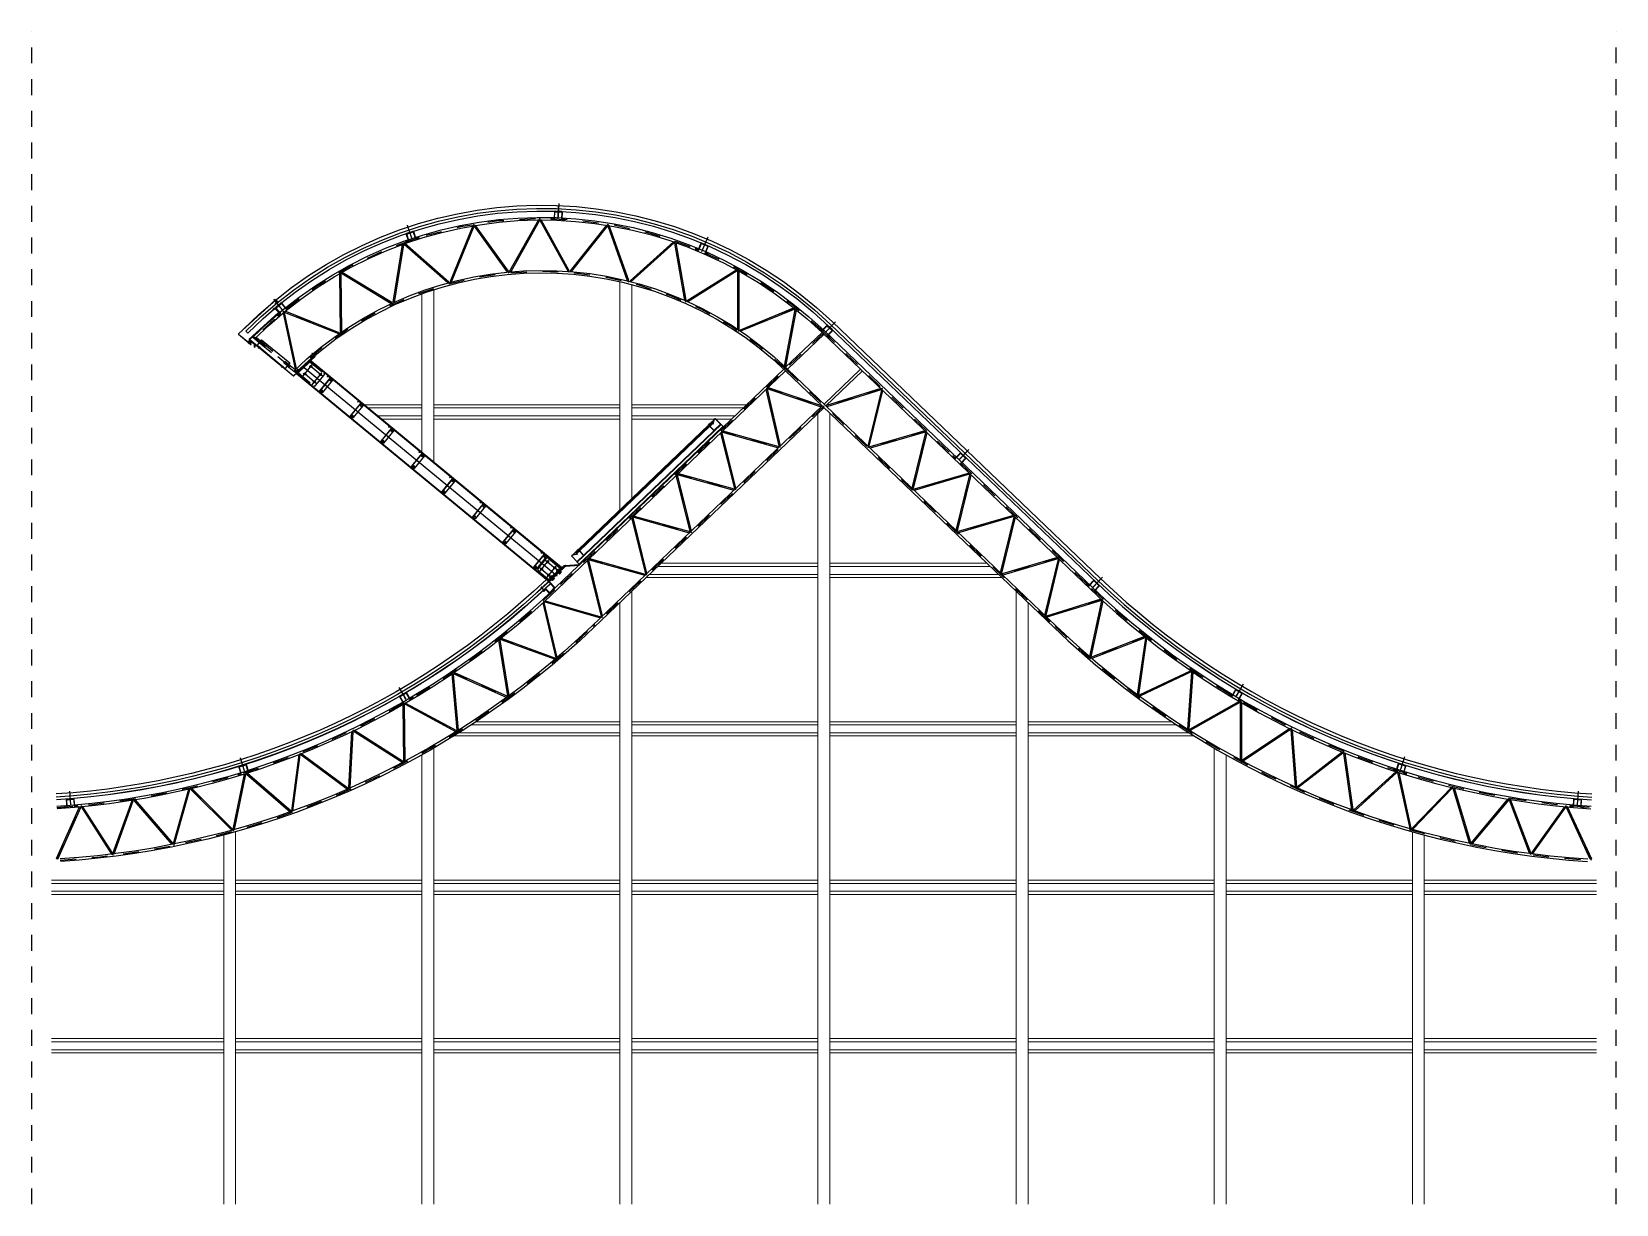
# Model space of a CAD drawing. Header units: metres. Extents: x -0.2 to 9.8, y -2.5 to 4.9.
import ezdxf

# ---------------------------------------------------------------- set-up
doc = ezdxf.new("R2010")
doc.units = ezdxf.units.M
doc.header["$LTSCALE"] = 0.0005
doc.linetypes.add('cobertura corte$0$DASHDOT', pattern=[25.4, 12.7, -6.35, 0, -6.35])
doc.linetypes.add('cobertura corte$0$HIDDEN2', pattern=[4.7625, 3.175, -1.5875])
doc.layers.add('cobertura corte$0$ARQ_0', color=42, linetype='Continuous', plot=False)
for name, color, linetype, lineweight in [('cobertura corte$0$ARQ_CINZA 04', 139, 'Continuous', 9), ('cobertura corte$0$ARQ_CINZA 05', 169, 'Continuous', 9), ('cobertura corte$0$DET_CINZA 03', 99, 'Continuous', 9), ('cobertura corte$0$DET_CINZA 04', 139, 'Continuous', 9)]:
    doc.layers.add(name, color=color, linetype=linetype, lineweight=lineweight)
for name, color, linetype in [('cobertura corte$0$ARQ_EIXO CINZA 04', 139, 'cobertura corte$0$DASHDOT'), ('cobertura corte$0$ARQ_METAL VS', 1, 'Continuous'), ('cobertura corte$0$ARQ_PROJ INF 00', 190, 'cobertura corte$0$HIDDEN2'), ('cobertura corte$0$ARQ_VISTA 00', 190, 'Continuous'), ('cobertura corte$0$ARQ_VISTA 01', 1, 'Continuous'), ('cobertura corte$0$ARQ_VISTA 02', 2, 'Continuous'), ('cobertura corte$0$ARQ_VISTA 03', 3, 'Continuous'), ('cobertura corte$0$det_01', 1, 'Continuous'), ('cobertura corte$0$det_02', 2, 'Continuous'), ('cobertura corte$0$det_03', 3, 'Continuous'), ('cobertura corte$0$DET_EIXO', 59, 'cobertura corte$0$DASHDOT'), ('cobertura corte$0$DET_EIXO CINZA 04', 139, 'cobertura corte$0$DASHDOT'), ('cobertura corte$0$det_proj inf', 1, 'cobertura corte$0$HIDDEN2'), ('cobertura corte$0$DET_VIDRO CT', 2, 'Continuous')]:
    doc.layers.add(name, color=color, linetype=linetype)
pattern_1 = [(90, (3.1824349, 1.5342392), (-0.001, 6e-20), [])]
pattern_2 = [(90, (4.0456617, 2.3610687), (-0.001, 6e-20), [])]

# ---------------------------------------------------------------- blocks, each defined once
blk = doc.blocks.new('cobertura corte$0$VENEZIANA')
at = {"layer": 'cobertura corte$0$ARQ_0'}
blk.add_line((-0.008, 0.007), (0.008, -0.007), dxfattribs=at)
at = {"layer": 'cobertura corte$0$ARQ_VISTA 01'}
for p, q in [((0.041, 0.033), (-0.024, -0.046)), ((0.025, 0.045), (0.041, 0.033)), ((-0.041, -0.033), (-0.024, -0.046))]:
    blk.add_line(p, q, dxfattribs=at)
for centre in [(0.027, 0.031), (-0.026, -0.032)]:
    blk.add_circle(centre, 0.0025, dxfattribs=at)
at = {"layer": 'cobertura corte$0$ARQ_VISTA 03'}
for p, q in [((0.024, 0.046), (-0.041, -0.033)), ((0.025, 0.045), (-0.04, -0.033)), ((0.006, 0.058), (0.015, 0.058)), ((0.006, 0.058), (0.007, 0.056)), ((0.007, 0.056), (0.015, 0.057)), ((0.024, 0.051), (0.018, 0.056)), ((0.025, 0.052), (0.019, 0.057)), ((0.025, 0.052), (0.025, 0.052)), ((-0.04, -0.04), (-0.034, -0.045)), ((-0.04, -0.04), (-0.04, -0.04)), ((-0.039, -0.038), (-0.033, -0.043)), ((-0.022, -0.043), (-0.03, -0.044)), ((-0.022, -0.045), (-0.03, -0.046)), ((-0.022, -0.043), (-0.022, -0.045))]:
    blk.add_line(p, q, dxfattribs=at)
for centre, radius, start, end in [((0.015, 0.053), 0.005, 50.4889, 95.4889), ((0.015, 0.053), 0.0035, 50.4889, 95.4889), ((0.021, 0.048), 0.0035, 320.4889, 50.4889), ((0.021, 0.048), 0.005, 320.4889, 50.4889), ((-0.037, -0.036), 0.005, 140.4889, 230.4889), ((-0.037, -0.036), 0.0035, 140.4889, 230.4889), ((-0.031, -0.041), 0.005, 230.4889, 275.4889), ((-0.031, -0.041), 0.0035, 230.4889, 275.4889)]:
    blk.add_arc(centre, radius, start, end, dxfattribs=at)
at = {"layer": 'cobertura corte$0$DET_CINZA 04'}
for p, q in [((0.022, 0.035), (0.031, 0.027)), ((0.03, 0.036), (0.023, 0.027)), ((-0.03, -0.028), (-0.021, -0.036)), ((-0.022, -0.028), (-0.029, -0.037))]:
    blk.add_line(p, q, dxfattribs=at)
blk = doc.blocks.new('cobertura corte$0$TERÇA')
at = {"layer": 'cobertura corte$0$ARQ_0'}
blk.add_line((0, -0.05), (0, 0.035), dxfattribs=at)
at = {"layer": 'cobertura corte$0$det_03'}
blk.add_lwpolyline([(0.026, 0.05, 0.41421), (0.022, 0.046), (0.022, 0.004, -0.41421), (0.021, 0.003), (-0.021, 0.003, -0.41421), (-0.022, 0.004), (-0.022, 0.046, 0.41421), (-0.026, 0.05), (-0.045, 0.05), (-0.045, 0.047), (-0.026, 0.047, -0.41421), (-0.025, 0.046), (-0.025, 0.004, 0.41421), (-0.021, 0), (0.021, 0, 0.41421), (0.025, 0.004), (0.025, 0.046, -0.41421), (0.026, 0.047), (0.045, 0.047), (0.045, 0.05)], format="xyb", close=True, dxfattribs=at)

msp = doc.modelspace()

# ---------------------------------------------------------------- hatches: boundary and pattern name
at = {"layer": 'cobertura corte$0$ARQ_CINZA 04'}
h = msp.add_hatch(dxfattribs=at)
h.set_pattern_fill('_USER', color=256, scale=0.001, angle=90, style=0, pattern_type=0)
h.set_pattern_definition(pattern_2)
h.paths.add_polyline_path([(4.069, 2.404), (4.072, 2.406), (4.071, 2.407), (4.068, 2.405, -0.16899), (4.068, 2.405), (4.054, 2.403, 0.16899), (4.052, 2.403), (4.046, 2.396), (4.047, 2.395), (4.053, 2.402, -0.16899), (4.054, 2.402), (4.068, 2.403, 0.16899)])
h = msp.add_hatch(dxfattribs=at)
h.set_pattern_fill('NET', color=256, scale=0.0002, angle=90, style=0)
h.set_pattern_definition([(177.4708, (4.0605473, 2.40145984), (2.8022e-05, 0.000634381), []), (87.4708, (4.0605473, 2.40145984), (0.000634381, -2.8022e-05), [])])
edge = h.paths.add_edge_path()
edge.add_arc((4.047, 2.395), 0.000875, 313.7354, 493.7354)
edge.add_line((4.047, 2.395), (4.053, 2.402))
edge.add_arc((4.054, 2.401), 0.00075, 95.3679, 133.7354, ccw=False)
edge.add_line((4.054, 2.402), (4.06, 2.395))
edge.add_line((4.06, 2.395), (4.053, 2.388))
edge.add_arc((4.053, 2.389), 0.000875, 313.7354, 493.7354)
edge.add_line((4.052, 2.39), (4.057, 2.395))
edge.add_line((4.057, 2.395), (4.058, 2.395))
edge.add_line((4.058, 2.395), (4.058, 2.395))
edge.add_line((4.058, 2.395), (4.058, 2.395))
edge.add_line((4.058, 2.395), (4.057, 2.396))
edge.add_line((4.057, 2.396), (4.054, 2.399))
edge.add_line((4.054, 2.399), (4.054, 2.399))
edge.add_line((4.054, 2.399), (4.054, 2.399))
edge.add_line((4.054, 2.399), (4.053, 2.399))
edge.add_line((4.053, 2.399), (4.053, 2.399))
edge.add_line((4.053, 2.399), (4.048, 2.394))
h = msp.add_hatch(dxfattribs=at)
h.set_pattern_fill('NET', color=256, scale=0.0002, angle=90, style=0)
h.set_pattern_definition([(177.4708, (4.0605473, 2.40145984), (2.8022e-05, 0.000634381), []), (87.4708, (4.0605473, 2.40145984), (0.000634381, -2.8022e-05), [])])
edge = h.paths.add_edge_path()
edge.add_arc((4.047, 2.395), 0.000875, 313.7354, 493.7354)
edge.add_line((4.047, 2.395), (4.053, 2.402))
edge.add_arc((4.054, 2.401), 0.00075, 95.3679, 133.7354, ccw=False)
edge.add_line((4.054, 2.402), (4.06, 2.395))
edge.add_line((4.06, 2.395), (4.053, 2.388))
edge.add_arc((4.053, 2.389), 0.000875, 313.7354, 493.7354)
edge.add_line((4.052, 2.39), (4.057, 2.395))
edge.add_line((4.057, 2.395), (4.058, 2.395))
edge.add_line((4.058, 2.395), (4.058, 2.395))
edge.add_line((4.058, 2.395), (4.058, 2.395))
edge.add_line((4.058, 2.395), (4.057, 2.396))
edge.add_line((4.057, 2.396), (4.054, 2.399))
edge.add_line((4.054, 2.399), (4.054, 2.399))
edge.add_line((4.054, 2.399), (4.054, 2.399))
edge.add_line((4.054, 2.399), (4.053, 2.399))
edge.add_line((4.053, 2.399), (4.053, 2.399))
edge.add_line((4.053, 2.399), (4.048, 2.394))
h = msp.add_hatch(dxfattribs=at)
h.set_pattern_fill('_USER', color=256, scale=0.001, angle=90, style=0, pattern_type=0)
h.set_pattern_definition(pattern_2)
h.paths.add_polyline_path([(4.073, 2.405), (4.072, 2.406), (4.053, 2.388), (4.054, 2.387)])
h = msp.add_hatch(dxfattribs=at)
h.set_pattern_fill('_USER', color=256, scale=0.001, angle=90, style=0, pattern_type=0)
h.set_pattern_definition(pattern_2)
h.paths.add_polyline_path([(4.091, 2.436, 0.41421), (4.087, 2.436), (4.079, 2.428, 0.15784), (4.078, 2.427), (4.075, 2.409, -0.15784), (4.075, 2.409), (4.072, 2.406), (4.073, 2.405), (4.076, 2.408, 0.15784), (4.076, 2.409), (4.08, 2.426, -0.15784), (4.08, 2.427), (4.088, 2.435, -0.41421), (4.089, 2.435), (4.121, 2.402, -0.41421), (4.121, 2.401), (4.081, 2.363, -0.41421), (4.08, 2.363), (4.056, 2.388), (4.055, 2.387), (4.079, 2.362, 0.41421), (4.082, 2.362), (4.122, 2.4, 0.41421), (4.122, 2.403)])
h = msp.add_hatch(dxfattribs=at)
h.set_pattern_fill('_USER', color=256, scale=0.001, angle=90, style=0, pattern_type=0)
h.set_pattern_definition(pattern_2)
h.paths.add_polyline_path([(4.074, 2.408), (4.073, 2.41), (4.071, 2.407), (4.072, 2.406)], flags=17)
h = msp.add_hatch(color=256, dxfattribs=at)
edge = h.paths.add_edge_path()
edge.add_line((3.225, 1.599), (3.222, 1.602))
edge.add_arc((3.222, 1.603), 0.00075, 133.7354, 223.7354, ccw=False)
edge.add_line((3.222, 1.604), (4.053, 2.399))
edge.add_arc((4.054, 2.398), 0.00075, 43.7354, 133.7354, ccw=False)
edge.add_line((4.054, 2.399), (4.057, 2.396))
edge.add_arc((4.057, 2.395), 0.00075, -46.2646, 43.7354, ccw=False)
edge.add_line((4.057, 2.395), (3.226, 1.599))
edge.add_arc((3.225, 1.6), 0.00075, 223.7354, 313.7354, ccw=False)
h = msp.add_hatch(dxfattribs=at)
h.set_pattern_fill('_USER', color=256, scale=0.001, angle=90, style=0, pattern_type=0)
h.set_pattern_definition(pattern_1)
h.paths.add_polyline_path([(3.184, 1.569, -0.41421), (3.184, 1.57), (3.193, 1.578, -0.15784), (3.193, 1.578), (3.211, 1.581, 0.15784), (3.212, 1.581), (3.215, 1.584), (3.214, 1.585), (3.211, 1.583, -0.15784), (3.211, 1.582), (3.193, 1.58, 0.15784), (3.192, 1.579), (3.183, 1.571, 0.41421), (3.183, 1.568), (3.215, 1.535, 0.41421), (3.218, 1.535), (3.258, 1.573, 0.41421), (3.258, 1.576), (3.234, 1.602), (3.233, 1.6), (3.257, 1.575, -0.41421), (3.257, 1.574), (3.217, 1.536, -0.41421), (3.216, 1.536)])
h = msp.add_hatch(dxfattribs=at)
h.set_pattern_fill('_USER', color=256, scale=0.001, angle=90, style=0, pattern_type=0)
h.set_pattern_definition(pattern_1)
h.paths.add_polyline_path([(3.219, 1.603, -0.16899), (3.219, 1.603), (3.226, 1.61), (3.225, 1.611), (3.218, 1.605, 0.16899), (3.218, 1.603), (3.216, 1.589, -0.16899), (3.215, 1.589), (3.213, 1.586), (3.214, 1.585), (3.216, 1.588, 0.16899), (3.217, 1.589)])
h = msp.add_hatch(dxfattribs=at)
h.set_pattern_fill('_USER', color=256, scale=0.001, angle=90, style=0, pattern_type=0)
h.set_pattern_definition(pattern_1)
h.paths.add_polyline_path([(3.233, 1.602), (3.232, 1.603), (3.214, 1.585), (3.215, 1.584)])
h = msp.add_hatch(dxfattribs=at)
h.set_pattern_fill('NET', color=256, scale=0.0002, angle=90, style=0)
h.set_pattern_definition([(90, (3.2190089, 1.59627286), (-0.000635, 4e-20), []), (180, (3.2190089, 1.59627286), (-8e-20, -0.000635), [])])
edge = h.paths.add_edge_path()
edge.add_arc((3.226, 1.609), 0.000875, 133.7354, 313.7354, ccw=False)
edge.add_line((3.226, 1.61), (3.219, 1.603))
edge.add_arc((3.22, 1.603), 0.00075, 133.7354, 172.1029)
edge.add_line((3.219, 1.603), (3.225, 1.596))
edge.add_line((3.225, 1.596), (3.232, 1.603))
edge.add_arc((3.232, 1.604), 0.000875, 133.7354, 313.7354, ccw=False)
edge.add_line((3.231, 1.604), (3.226, 1.599))
edge.add_line((3.226, 1.599), (3.226, 1.599))
edge.add_line((3.226, 1.599), (3.225, 1.599))
edge.add_line((3.225, 1.599), (3.225, 1.599))
edge.add_line((3.225, 1.599), (3.225, 1.599))
edge.add_line((3.225, 1.599), (3.222, 1.602))
edge.add_line((3.222, 1.602), (3.222, 1.603))
edge.add_line((3.222, 1.603), (3.222, 1.603))
edge.add_line((3.222, 1.603), (3.222, 1.603))
edge.add_line((3.222, 1.603), (3.222, 1.604))
edge.add_line((3.222, 1.604), (3.227, 1.609))
h = msp.add_hatch(dxfattribs=at)
h.set_pattern_fill('NET', color=256, scale=0.0002, angle=90, style=0)
h.set_pattern_definition([(90, (3.2190089, 1.59627286), (-0.000635, 2e-19), []), (180, (3.2190089, 1.59627286), (6e-20, -0.000635), [])])
edge = h.paths.add_edge_path()
edge.add_arc((3.226, 1.609), 0.000875, 133.7354, 313.7354, ccw=False)
edge.add_line((3.226, 1.61), (3.219, 1.603))
edge.add_arc((3.22, 1.603), 0.00075, 133.7354, 172.1029)
edge.add_line((3.219, 1.603), (3.225, 1.596))
edge.add_line((3.225, 1.596), (3.232, 1.603))
edge.add_arc((3.232, 1.604), 0.000875, 133.7354, 313.7354, ccw=False)
edge.add_line((3.231, 1.604), (3.226, 1.599))
edge.add_line((3.226, 1.599), (3.226, 1.599))
edge.add_line((3.226, 1.599), (3.225, 1.599))
edge.add_line((3.225, 1.599), (3.225, 1.599))
edge.add_line((3.225, 1.599), (3.225, 1.599))
edge.add_line((3.225, 1.599), (3.222, 1.602))
edge.add_line((3.222, 1.602), (3.222, 1.603))
edge.add_line((3.222, 1.603), (3.222, 1.603))
edge.add_line((3.222, 1.603), (3.222, 1.603))
edge.add_line((3.222, 1.603), (3.222, 1.604))
edge.add_line((3.222, 1.604), (3.227, 1.609))
h = msp.add_hatch(dxfattribs=at)
h.set_pattern_fill('_USER', color=256, scale=0.001, style=0, pattern_type=0)
h.set_pattern_definition([(0, (3.0331198, 1.4084601), (0, 0.001), [])])
h.paths.add_polyline_path([(3.142, 1.51), (3.135, 1.509), (3.033, 1.412), (3.036, 1.408)])
h = msp.add_hatch(dxfattribs=at)
h.set_pattern_fill('_USER', color=256, scale=0.001, angle=90, style=0, pattern_type=0)
h.set_pattern_definition([(90, (3.0579506, 1.4255284), (-0.001, 6e-20), [])])
h.paths.add_polyline_path([(3.063, 1.428), (3.061, 1.43), (3.058, 1.428), (3.06, 1.426)])
h.paths.add_polyline_path([(3.062, 1.432), (3.061, 1.43), (3.063, 1.428), (3.064, 1.43)])
h.paths.add_polyline_path([(3.085, 1.449), (3.082, 1.451), (3.062, 1.432), (3.064, 1.43), (3.067, 1.432)])
h.paths.add_polyline_path([(3.104, 1.467), (3.102, 1.469), (3.082, 1.451), (3.085, 1.449)])
h.paths.add_polyline_path([(3.107, 1.47), (3.104, 1.472), (3.102, 1.469), (3.104, 1.467)])
h.paths.add_polyline_path([(3.108, 1.471), (3.106, 1.474), (3.104, 1.472), (3.107, 1.47)])
edge = h.paths.add_edge_path()
edge.add_arc((3.145, 1.505), 0.0045, 94.8646, 133.7354)
edge.add_line((3.142, 1.508), (3.106, 1.474))
edge.add_line((3.106, 1.474), (3.108, 1.471))
edge.add_line((3.108, 1.471), (3.144, 1.506))
edge.add_line((3.144, 1.506), (3.229, 1.513))
edge.add_arc((3.228, 1.518), 0.0045, 274.8646, 313.7354)
edge.add_line((3.231, 1.515), (3.255, 1.538))
edge.add_line((3.255, 1.538), (3.253, 1.54))
edge.add_line((3.253, 1.54), (3.229, 1.516))
edge.add_line((3.229, 1.516), (3.145, 1.509))
h = msp.add_hatch(dxfattribs=at)
h.set_pattern_fill('_USER', color=256, scale=0.001, angle=90, style=0, pattern_type=0)
h.set_pattern_definition(pattern_1)
h.paths.add_polyline_path([(3.213, 1.586), (3.21, 1.584), (3.211, 1.583), (3.214, 1.585)], flags=17)
h = msp.add_hatch(dxfattribs=at)
h.set_pattern_fill('_USER', color=256, scale=0.001, angle=90, style=0, pattern_type=0)
h.set_pattern_definition([(90, (3.0370902, 1.3911116), (-0.001, 6e-20), [])])
edge = h.paths.add_edge_path()
edge.add_arc((3.072, 1.369), 0.0045, 317.7485, 403.7354)
edge.add_line((3.076, 1.372), (3.041, 1.408))
edge.add_line((3.041, 1.408), (3.06, 1.426))
edge.add_line((3.06, 1.426), (3.058, 1.428))
edge.add_line((3.058, 1.428), (3.04, 1.411))
edge.add_arc((3.043, 1.408), 0.0045, 133.7354, 223.7354)
edge.add_line((3.04, 1.404), (3.073, 1.37))
edge.add_line((3.073, 1.37), (3.074, 1.369))
edge.add_line((3.074, 1.369), (3.074, 1.369))
edge.add_line((3.074, 1.369), (3.074, 1.369))
edge.add_line((3.074, 1.369), (3.074, 1.368))
edge.add_line((3.074, 1.368), (3.073, 1.368))
edge.add_line((3.073, 1.368), (3.044, 1.34))
edge.add_line((3.044, 1.34), (3.043, 1.339))
edge.add_line((3.043, 1.339), (3.043, 1.339))
edge.add_line((3.043, 1.339), (3.042, 1.339))
edge.add_line((3.042, 1.339), (3.042, 1.34))
edge.add_line((3.042, 1.34), (3.02, 1.362))
edge.add_line((3.02, 1.362), (3.019, 1.363))
edge.add_line((3.019, 1.363), (3.017, 1.363))
edge.add_line((3.017, 1.363), (3.015, 1.363))
edge.add_line((3.015, 1.363), (3.014, 1.362))
edge.add_line((3.014, 1.362), (2.999, 1.348))
edge.add_line((2.999, 1.348), (3.001, 1.346))
edge.add_line((3.001, 1.346), (3.016, 1.36))
edge.add_line((3.016, 1.36), (3.016, 1.36))
edge.add_line((3.016, 1.36), (3.017, 1.36))
edge.add_line((3.017, 1.36), (3.017, 1.36))
edge.add_line((3.017, 1.36), (3.018, 1.36))
edge.add_line((3.018, 1.36), (3.018, 1.36))
edge.add_line((3.018, 1.36), (3.039, 1.338))
edge.add_line((3.039, 1.338), (3.041, 1.337))
edge.add_line((3.041, 1.337), (3.042, 1.336))
edge.add_line((3.042, 1.336), (3.044, 1.336))
edge.add_line((3.044, 1.336), (3.046, 1.337))
edge.add_line((3.046, 1.337), (3.076, 1.366))

# ---------------------------------------------------------------- linework, layer by layer
at = {"layer": 'cobertura corte$0$ARQ_0'}
for p, q in [((3.097, 3.697), (3.1, 3.782)), ((2.164, 3.561), (2.213, 3.578)), ((4.004, 3.492), (4.037, 3.57)), ((1.485, 2.768), (3.092, 1.444)), ((4.052, 2.403), (4.053, 2.403)), ((4.053, 2.403), (4.054, 2.403)), ((4.089, 2.438), (4.087, 2.436)), ((4.091, 2.436), (4.089, 2.438)), ((4.08, 2.36), (4.079, 2.362)), ((3.218, 1.604), (3.218, 1.603)), ((3.182, 1.569), (3.183, 1.571)), ((3.183, 1.568), (3.182, 1.569)), ((3.215, 1.535), (3.216, 1.533)), ((3.216, 1.533), (3.218, 1.535)), ((3.259, 1.575), (3.258, 1.576))]:
    msp.add_line(p, q, dxfattribs=at)
at = {"layer": 'cobertura corte$0$ARQ_CINZA 04'}
for p, q in [((3.1, 3.782), (3.097, 3.697)), ((2.145, 3.658), (2.172, 3.577)), ((4.037, 3.57), (4.004, 3.492)), ((3.487, 3.301), (3.487, 1.862)), ((2.237, 3.225), (2.237, 2.226)), ((2.312, 3.25), (2.312, 2.164)), ((3.562, 3.283), (3.562, 1.934)), ((1.309, 3.18), (1.362, 3.114)), ((4.847, 3.047), (4.788, 2.986)), ((4.054, 2.402), (4.06, 2.395)), ((4.054, 2.402), (4.06, 2.395)), ((4.067, 2.411), (4.077, 2.401)), ((4.737, 2.471), (4.737, -2.521)), ((4.812, 2.471), (4.812, -2.521)), ((5.689, 2.241), (5.631, 2.18)), ((3.562, 1.837), (3.562, 1.832)), ((3.487, 1.766), (3.487, 1.76)), ((3.219, 1.603), (3.225, 1.596)), ((3.219, 1.603), (3.225, 1.596)), ((3.209, 1.59), (3.219, 1.58)), ((6.531, 1.435), (6.473, 1.374)), ((3.562, 1.347), (3.562, -2.521)), ((5.988, 1.347), (5.988, -2.521)), ((3.487, 1.275), (3.487, -2.521)), ((6.063, 1.275), (6.063, -2.521)), ((2.093, 0.738), (2.135, 0.665)), ((7.42, 0.76), (7.377, 0.687)), ((2.237, 0.315), (2.237, -2.521)), ((2.312, 0.358), (2.312, -2.521)), ((7.238, 0.358), (7.238, -2.521)), ((7.313, 0.315), (7.313, -2.521)), ((8.439, 0.302), (8.414, 0.222)), ((1.09, 0.296), (1.115, 0.215)), ((0.987, -0.191), (0.987, -2.521)), ((1.062, -0.171), (1.062, -2.521)), ((8.488, -0.171), (8.488, -2.521)), ((8.563, -0.191), (8.563, -2.521))]:
    msp.add_line(p, q, dxfattribs=at)
for centre, start, end in [((4.047, 2.395), 313.7354, 133.7354), ((4.047, 2.395), 313.7354, 133.7354), ((4.053, 2.389), 313.7354, 133.7354), ((4.053, 2.389), 313.7354, 133.7354), ((3.226, 1.609), 133.7354, 313.7354), ((3.226, 1.609), 133.7354, 313.7354), ((3.232, 1.604), 133.7354, 313.7354), ((3.232, 1.604), 133.7354, 313.7354)]:
    msp.add_arc(centre, 0.000875, start, end, dxfattribs=at)
at = {"layer": 'cobertura corte$0$ARQ_CINZA 05'}
for p, q in [((2.237, 2.524), (1.876, 2.524)), ((2.237, 2.504), (1.9, 2.504)), ((3.487, 2.524), (2.312, 2.524)), ((3.487, 2.504), (2.312, 2.504)), ((4.286, 2.524), (3.562, 2.524)), ((4.265, 2.504), (3.562, 2.504)), ((2.237, 2.454), (1.961, 2.454)), ((2.237, 2.434), (1.985, 2.434)), ((3.487, 2.454), (2.312, 2.454)), ((3.487, 2.434), (2.312, 2.434)), ((4.213, 2.454), (3.562, 2.454)), ((4.085, 2.434), (3.562, 2.434)), ((4.192, 2.434), (4.093, 2.434)), ((4.737, 1.504), (3.726, 1.504)), ((4.737, 1.524), (3.747, 1.524)), ((5.803, 1.524), (4.812, 1.524)), ((5.824, 1.504), (4.812, 1.504)), ((4.737, 1.434), (3.653, 1.434)), ((4.737, 1.454), (3.674, 1.454)), ((5.876, 1.454), (4.812, 1.454)), ((5.897, 1.434), (4.812, 1.434)), ((3.487, 0.504), (2.549, 0.504)), ((3.487, 0.524), (2.58, 0.524)), ((4.737, 0.524), (3.562, 0.524)), ((4.737, 0.504), (3.562, 0.504)), ((5.988, 0.524), (4.812, 0.524)), ((5.988, 0.504), (4.812, 0.504)), ((6.97, 0.524), (6.063, 0.524)), ((7.001, 0.504), (6.063, 0.504)), ((3.487, 0.434), (2.439, 0.434)), ((3.487, 0.454), (2.471, 0.454)), ((4.737, 0.454), (3.562, 0.454)), ((4.737, 0.434), (3.562, 0.434)), ((5.988, 0.454), (4.812, 0.454)), ((5.988, 0.434), (4.812, 0.434)), ((7.079, 0.454), (6.063, 0.454)), ((7.111, 0.434), (6.063, 0.434)), ((0.987, -0.476), (-0.1, -0.476)), ((0.987, -0.496), (-0.1, -0.496)), ((2.237, -0.476), (1.062, -0.476)), ((2.237, -0.496), (1.062, -0.496)), ((3.487, -0.476), (2.312, -0.476)), ((3.487, -0.496), (2.312, -0.496)), ((4.737, -0.476), (3.562, -0.476)), ((4.737, -0.496), (3.562, -0.496)), ((5.988, -0.476), (4.812, -0.476)), ((5.988, -0.496), (4.812, -0.496)), ((7.238, -0.476), (6.063, -0.476)), ((7.238, -0.496), (6.063, -0.496)), ((8.488, -0.476), (7.313, -0.476)), ((8.488, -0.496), (7.313, -0.496)), ((9.65, -0.476), (8.563, -0.476)), ((9.65, -0.496), (8.563, -0.496)), ((0.987, -0.546), (-0.1, -0.546)), ((0.987, -0.566), (-0.1, -0.566)), ((2.237, -0.546), (1.062, -0.546)), ((2.237, -0.566), (1.062, -0.566)), ((3.487, -0.546), (2.312, -0.546)), ((3.487, -0.566), (2.312, -0.566)), ((4.737, -0.546), (3.562, -0.546)), ((4.737, -0.566), (3.562, -0.566)), ((5.988, -0.546), (4.812, -0.546)), ((5.988, -0.566), (4.812, -0.566)), ((7.238, -0.546), (6.063, -0.546)), ((7.238, -0.566), (6.063, -0.566)), ((8.488, -0.546), (7.313, -0.546)), ((8.488, -0.566), (7.313, -0.566)), ((9.65, -0.546), (8.563, -0.546)), ((9.65, -0.566), (8.563, -0.566)), ((0.987, -1.476), (-0.1, -1.476)), ((0.987, -1.496), (-0.1, -1.496)), ((2.237, -1.476), (1.062, -1.476)), ((2.237, -1.496), (1.062, -1.496)), ((3.487, -1.476), (2.312, -1.476)), ((3.487, -1.496), (2.312, -1.496)), ((4.737, -1.476), (3.562, -1.476)), ((4.737, -1.496), (3.562, -1.496)), ((5.988, -1.476), (4.812, -1.476)), ((5.988, -1.496), (4.812, -1.496)), ((7.238, -1.476), (6.063, -1.476)), ((7.238, -1.496), (6.063, -1.496)), ((8.488, -1.476), (7.313, -1.476)), ((8.488, -1.496), (7.313, -1.496)), ((9.65, -1.476), (8.563, -1.476)), ((9.65, -1.496), (8.563, -1.496)), ((0.987, -1.546), (-0.1, -1.546)), ((0.987, -1.566), (-0.1, -1.566)), ((2.237, -1.546), (1.062, -1.546)), ((2.237, -1.566), (1.062, -1.566)), ((3.487, -1.546), (2.312, -1.546)), ((3.487, -1.566), (2.312, -1.566)), ((4.737, -1.546), (3.562, -1.546)), ((4.737, -1.566), (3.562, -1.566)), ((5.988, -1.546), (4.812, -1.546)), ((5.988, -1.566), (4.812, -1.566)), ((7.238, -1.546), (6.063, -1.546)), ((7.238, -1.566), (6.063, -1.566)), ((8.488, -1.546), (7.313, -1.546)), ((8.488, -1.566), (7.313, -1.566)), ((9.65, -1.546), (8.563, -1.546)), ((9.65, -1.566), (8.563, -1.566))]:
    msp.add_line(p, q, dxfattribs=at)
at = {"layer": 'cobertura corte$0$ARQ_EIXO CINZA 04'}
msp.add_line((3.301, 1.684), (3.31, 1.674), dxfattribs=at)
at = {"layer": 'cobertura corte$0$ARQ_METAL VS'}
for p, q in [((1.531, 2.796), (1.523, 2.802)), ((1.456, 2.727), (1.449, 2.734)), ((3.039, 1.422), (3.042, 1.42)), ((3.112, 1.492), (3.114, 1.49))]:
    msp.add_line(p, q, dxfattribs=at)
at = {"layer": 'cobertura corte$0$ARQ_PROJ INF 00'}
for p, q in [((3.06, 1.426), (3.054, 1.432)), ((3.064, 1.43), (3.058, 1.436)), ((3.104, 1.467), (3.098, 1.474)), ((3.108, 1.471), (3.102, 1.478)), ((2.994, 1.367), (2.993, 1.368)), ((2.996, 1.369), (2.995, 1.37)), ((3.008, 1.353), (3.006, 1.355)), ((3.01, 1.355), (3.008, 1.357))]:
    msp.add_line(p, q, dxfattribs=at)
at = {"layer": 'cobertura corte$0$ARQ_VISTA 00'}
for p, q in [((4.052, 2.403), (4.079, 2.428)), ((3.225, 1.611), (4.046, 2.396)), ((3.226, 1.61), (4.047, 2.395)), ((3.218, 1.605), (3.192, 1.579))]:
    msp.add_line(p, q, dxfattribs=at)
at = {"layer": 'cobertura corte$0$ARQ_VISTA 01'}
msp.add_line((3.232, 1.603), (4.053, 2.388), dxfattribs=at)
at = {"layer": 'cobertura corte$0$ARQ_VISTA 02'}
for p, q in [((2.558, 3.653), (2.415, 3.302)), ((2.565, 3.65), (2.423, 3.299)), ((2.558, 3.653), (2.565, 3.65)), ((2.575, 3.656), (2.569, 3.652)), ((2.778, 3.362), (2.569, 3.652)), ((2.785, 3.367), (2.575, 3.656)), ((2.973, 3.691), (2.791, 3.368)), ((2.98, 3.687), (2.798, 3.364)), ((2.973, 3.691), (2.98, 3.687)), ((2.991, 3.691), (2.984, 3.687)), ((3.16, 3.367), (2.984, 3.687)), ((3.167, 3.37), (2.991, 3.691)), ((3.402, 3.658), (3.173, 3.37)), ((3.408, 3.653), (3.18, 3.365)), ((3.402, 3.658), (3.408, 3.653)), ((3.42, 3.655), (3.412, 3.652)), ((3.536, 3.306), (3.412, 3.652)), ((3.544, 3.309), (3.42, 3.655)), ((2.113, 3.535), (2.055, 3.172)), ((2.121, 3.533), (2.062, 3.17)), ((2.113, 3.535), (2.121, 3.533)), ((2.13, 3.541), (2.125, 3.535)), ((2.402, 3.293), (2.125, 3.535)), ((2.407, 3.299), (2.13, 3.541)), ((3.825, 3.552), (3.551, 3.307)), ((3.83, 3.546), (3.556, 3.301)), ((3.825, 3.552), (3.83, 3.546)), ((3.842, 3.546), (3.834, 3.545)), ((3.897, 3.182), (3.834, 3.545)), ((3.905, 3.184), (3.842, 3.546)), ((1.718, 3.351), (1.726, 3.351)), ((1.718, 3.351), (1.722, 2.983)), ((1.726, 3.351), (1.73, 2.983)), ((1.734, 3.36), (1.73, 3.353)), ((2.044, 3.162), (1.73, 3.353)), ((2.048, 3.169), (1.734, 3.36)), ((2.423, 3.299), (2.415, 3.302)), ((2.778, 3.362), (2.785, 3.367)), ((2.798, 3.364), (2.791, 3.368)), ((3.16, 3.367), (3.167, 3.37)), ((3.18, 3.365), (3.173, 3.37)), ((3.536, 3.306), (3.544, 3.309)), ((3.556, 3.301), (3.551, 3.307)), ((4.224, 3.376), (3.912, 3.181)), ((4.228, 3.369), (3.916, 3.174)), ((4.224, 3.376), (4.228, 3.369)), ((4.232, 2.999), (4.231, 3.367)), ((4.239, 3.367), (4.231, 3.367)), ((4.24, 2.999), (4.239, 3.367)), ((2.402, 3.293), (2.407, 3.299)), ((1.361, 3.103), (1.368, 3.104)), ((1.361, 3.103), (1.437, 2.751)), ((1.368, 3.104), (1.445, 2.753)), ((1.374, 3.114), (1.371, 3.107)), ((1.713, 2.971), (1.371, 3.107)), ((1.716, 2.979), (1.374, 3.114)), ((2.044, 3.162), (2.048, 3.169)), ((2.062, 3.17), (2.055, 3.172)), ((3.897, 3.182), (3.905, 3.184)), ((3.916, 3.174), (3.912, 3.181)), ((4.587, 3.135), (4.246, 2.996)), ((4.59, 3.127), (4.249, 2.988)), ((4.526, 2.767), (4.593, 3.125)), ((4.534, 2.766), (4.601, 3.124)), ((4.587, 3.135), (4.59, 3.127)), ((4.601, 3.124), (4.593, 3.125)), ((1.17, 2.951), (1.21, 2.917)), ((1.191, 2.95), (1.219, 2.927)), ((1.225, 2.935), (1.197, 2.9)), ((1.225, 2.935), (1.403, 2.789)), ((1.713, 2.971), (1.716, 2.979)), ((1.73, 2.983), (1.722, 2.983)), ((4.232, 2.999), (4.24, 2.999)), ((4.249, 2.988), (4.246, 2.996)), ((1.449, 2.72), (1.538, 2.802)), ((1.536, 2.8), (3.117, 1.496)), ((1.538, 2.802), (3.119, 1.499)), ((1.403, 2.789), (1.374, 2.754)), ((1.388, 2.771), (1.429, 2.737)), ((1.396, 2.781), (1.438, 2.746)), ((1.429, 2.737), (1.441, 2.727)), ((1.445, 2.753), (1.437, 2.751)), ((1.449, 2.72), (3.032, 1.415)), ((1.451, 2.722), (3.034, 1.417)), ((4.522, 2.749), (3.081, 1.371)), ((4.526, 2.767), (4.534, 2.766)), ((4.544, 2.75), (6.238, 1.129)), ((4.41, 2.62), (4.418, 2.622)), ((4.492, 2.265), (4.41, 2.62)), ((4.5, 2.266), (4.418, 2.622)), ((4.423, 2.633), (4.42, 2.625)), ((4.42, 2.625), (4.757, 2.512)), ((4.423, 2.633), (4.759, 2.52)), ((5.133, 2.627), (4.791, 2.52)), ((5.136, 2.619), (4.793, 2.512)), ((5.053, 2.264), (5.139, 2.616)), ((5.06, 2.262), (5.146, 2.614)), ((5.133, 2.627), (5.136, 2.619)), ((5.146, 2.614), (5.139, 2.616)), ((4.757, 2.512), (4.759, 2.52)), ((4.793, 2.512), (4.791, 2.52)), ((3.216, 1.533), (4.124, 2.402)), ((4.124, 2.402), (4.14, 2.384)), ((3.218, 1.531), (4.125, 2.4)), ((3.253, 1.541), (4.137, 2.387)), ((4.115, 2.365), (4.117, 2.362)), ((4.124, 2.346), (4.132, 2.348)), ((4.212, 1.996), (4.124, 2.346)), ((4.219, 1.998), (4.132, 2.348)), ((4.135, 2.352), (4.137, 2.359)), ((4.135, 2.352), (4.487, 2.253)), ((4.137, 2.359), (4.489, 2.261)), ((5.412, 2.36), (5.064, 2.259)), ((5.414, 2.352), (5.066, 2.251)), ((5.332, 1.997), (5.418, 2.349)), ((5.339, 1.995), (5.425, 2.347)), ((5.412, 2.36), (5.414, 2.352)), ((5.425, 2.347), (5.418, 2.349)), ((4.487, 2.253), (4.489, 2.261)), ((4.5, 2.266), (4.492, 2.265)), ((5.053, 2.264), (5.06, 2.262)), ((5.066, 2.251), (5.064, 2.259)), ((3.843, 2.078), (3.851, 2.08)), ((3.931, 1.727), (3.843, 2.078)), ((3.939, 1.729), (3.851, 2.08)), ((3.857, 2.091), (3.854, 2.083)), ((3.854, 2.083), (4.206, 1.985)), ((3.857, 2.091), (4.208, 1.993)), ((5.691, 2.093), (5.343, 1.992)), ((5.693, 2.086), (5.345, 1.984)), ((5.61, 1.73), (5.696, 2.082)), ((5.618, 1.728), (5.704, 2.08)), ((5.691, 2.093), (5.693, 2.086)), ((5.704, 2.08), (5.696, 2.082)), ((4.206, 1.985), (4.208, 1.993)), ((4.219, 1.998), (4.212, 1.996)), ((4.213, 1.991), (4.213, 1.991)), ((5.332, 1.997), (5.339, 1.995)), ((5.345, 1.984), (5.343, 1.992)), ((3.563, 1.81), (3.57, 1.812)), ((3.651, 1.459), (3.563, 1.81)), ((3.658, 1.461), (3.57, 1.812)), ((3.576, 1.822), (3.574, 1.815)), ((3.574, 1.815), (3.925, 1.717)), ((3.576, 1.822), (3.928, 1.724)), ((5.97, 1.826), (5.622, 1.725)), ((5.972, 1.819), (5.624, 1.717)), ((5.889, 1.463), (5.975, 1.816)), ((5.897, 1.461), (5.983, 1.814)), ((5.97, 1.826), (5.972, 1.819)), ((5.983, 1.814), (5.975, 1.816)), ((3.925, 1.717), (3.928, 1.724)), ((3.939, 1.729), (3.931, 1.727)), ((5.61, 1.73), (5.618, 1.728)), ((5.624, 1.717), (5.622, 1.725)), ((3.142, 1.508), (3.143, 1.509)), ((3.143, 1.51), (3.228, 1.517)), ((3.143, 1.509), (3.145, 1.509)), ((3.216, 1.533), (3.23, 1.519)), ((3.229, 1.518), (3.253, 1.541)), ((3.253, 1.541), (3.253, 1.54)), ((3.282, 1.541), (3.29, 1.543)), ((3.37, 1.191), (3.282, 1.541)), ((3.378, 1.193), (3.29, 1.543)), ((3.296, 1.554), (3.293, 1.546)), ((3.293, 1.546), (3.645, 1.448)), ((3.296, 1.554), (3.647, 1.456)), ((6.249, 1.56), (5.9, 1.458)), ((6.251, 1.552), (5.903, 1.45)), ((6.168, 1.196), (6.254, 1.549)), ((6.176, 1.195), (6.262, 1.547)), ((6.249, 1.56), (6.251, 1.552)), ((6.262, 1.547), (6.254, 1.549)), ((2.963, 1.34), (3.036, 1.408)), ((2.964, 1.339), (3.04, 1.41)), ((3.048, 1.43), (3.032, 1.415)), ((3.092, 1.472), (3.06, 1.442)), ((3.119, 1.499), (3.104, 1.484)), ((3.645, 1.448), (3.647, 1.456)), ((3.658, 1.461), (3.651, 1.459)), ((5.889, 1.463), (5.897, 1.461)), ((5.903, 1.45), (5.9, 1.458)), ((2.964, 1.339), (2.963, 1.34)), ((3.006, 1.355), (2.994, 1.367)), ((3.008, 1.357), (2.996, 1.369)), ((3.002, 1.275), (3.01, 1.277)), ((3.084, 0.928), (3.002, 1.275)), ((3.091, 0.93), (3.01, 1.277)), ((3.016, 1.288), (3.014, 1.28)), ((3.014, 1.28), (3.364, 1.18)), ((3.016, 1.288), (3.367, 1.187)), ((6.523, 1.298), (6.179, 1.191)), ((6.526, 1.29), (6.181, 1.184)), ((6.452, 0.935), (6.529, 1.287)), ((6.46, 0.934), (6.537, 1.285)), ((6.523, 1.298), (6.526, 1.29)), ((6.537, 1.285), (6.529, 1.287)), ((3.364, 1.18), (3.367, 1.187)), ((3.378, 1.193), (3.37, 1.191)), ((6.168, 1.196), (6.176, 1.195)), ((6.181, 1.184), (6.179, 1.191)), ((2.723, 1.039), (2.731, 1.04)), ((2.78, 0.688), (2.723, 1.039)), ((2.788, 0.689), (2.731, 1.04)), ((2.738, 1.051), (2.735, 1.043)), ((2.735, 1.043), (3.078, 0.919)), ((2.738, 1.051), (3.081, 0.926)), ((6.798, 1.062), (6.463, 0.931)), ((6.801, 1.054), (6.466, 0.924)), ((6.754, 0.695), (6.805, 1.051)), ((6.762, 0.694), (6.813, 1.05)), ((6.798, 1.062), (6.801, 1.054)), ((6.813, 1.05), (6.805, 1.051)), ((3.078, 0.919), (3.081, 0.926)), ((3.091, 0.93), (3.084, 0.928)), ((6.452, 0.935), (6.46, 0.934)), ((6.466, 0.924), (6.463, 0.931)), ((2.428, 0.824), (2.436, 0.825)), ((2.46, 0.47), (2.428, 0.824)), ((2.468, 0.47), (2.436, 0.825)), ((2.444, 0.835), (2.44, 0.827)), ((2.44, 0.827), (2.774, 0.678)), ((2.444, 0.835), (2.777, 0.686)), ((7.09, 0.846), (6.764, 0.692)), ((7.093, 0.839), (6.768, 0.685)), ((7.071, 0.477), (7.097, 0.836)), ((7.079, 0.477), (7.105, 0.836)), ((7.09, 0.846), (7.093, 0.839)), ((7.105, 0.836), (7.097, 0.836)), ((2.119, 0.631), (2.127, 0.632)), ((2.124, 0.275), (2.119, 0.631)), ((2.132, 0.276), (2.127, 0.632)), ((2.135, 0.641), (2.131, 0.634)), ((2.131, 0.634), (2.453, 0.461)), ((2.135, 0.641), (2.456, 0.468)), ((2.774, 0.678), (2.777, 0.686)), ((2.788, 0.689), (2.78, 0.688)), ((6.754, 0.695), (6.762, 0.694)), ((6.768, 0.685), (6.764, 0.692)), ((7.396, 0.652), (7.082, 0.475)), ((7.399, 0.645), (7.086, 0.468)), ((7.396, 0.652), (7.399, 0.645)), ((7.412, 0.643), (7.404, 0.643)), ((7.404, 0.283), (7.404, 0.643)), ((7.412, 0.283), (7.412, 0.643)), ((1.776, 0.106), (1.796, 0.462)), ((1.784, 0.106), (1.804, 0.461)), ((1.796, 0.462), (1.804, 0.461)), ((1.813, 0.47), (1.809, 0.463)), ((1.809, 0.463), (2.117, 0.267)), ((1.813, 0.47), (2.121, 0.274)), ((2.453, 0.461), (2.456, 0.468)), ((2.468, 0.47), (2.46, 0.47)), ((7.071, 0.477), (7.079, 0.477)), ((7.086, 0.468), (7.082, 0.475)), ((7.715, 0.481), (7.415, 0.281)), ((7.719, 0.474), (7.42, 0.275)), ((7.715, 0.481), (7.719, 0.474)), ((7.731, 0.472), (7.723, 0.472)), ((7.75, 0.113), (7.723, 0.472)), ((7.758, 0.114), (7.731, 0.472)), ((1.416, -0.038), (1.462, 0.316)), ((1.424, -0.039), (1.47, 0.315)), ((1.462, 0.316), (1.47, 0.315)), ((1.479, 0.322), (1.475, 0.316)), ((1.475, 0.316), (1.768, 0.098)), ((1.479, 0.322), (1.772, 0.105)), ((8.045, 0.333), (7.761, 0.112)), ((8.05, 0.326), (7.766, 0.106)), ((8.045, 0.333), (8.05, 0.326)), ((8.063, 0.326), (8.055, 0.324)), ((8.107, -0.032), (8.055, 0.324)), ((8.115, -0.03), (8.063, 0.326)), ((2.117, 0.267), (2.121, 0.274)), ((2.132, 0.276), (2.124, 0.275)), ((7.404, 0.283), (7.412, 0.283)), ((7.42, 0.275), (7.415, 0.281)), ((8.386, 0.209), (8.118, -0.032)), ((8.391, 0.203), (8.124, -0.038)), ((8.386, 0.209), (8.391, 0.203)), ((8.404, 0.203), (8.396, 0.201)), ((8.474, -0.15), (8.396, 0.201)), ((8.481, -0.148), (8.404, 0.203)), ((0.785, 0.102), (0.779, 0.097)), ((0.785, 0.102), (1.043, -0.155)), ((1.047, -0.155), (1.118, 0.194)), ((1.054, -0.156), (1.126, 0.193)), ((1.118, 0.194), (1.126, 0.193)), ((1.136, 0.2), (1.131, 0.194)), ((1.131, 0.194), (1.407, -0.045)), ((1.136, 0.2), (1.412, -0.038)), ((1.768, 0.098), (1.772, 0.105)), ((1.784, 0.106), (1.776, 0.106)), ((7.75, 0.113), (7.758, 0.114)), ((7.766, 0.106), (7.761, 0.112)), ((8.735, 0.11), (8.485, -0.149)), ((8.74, 0.104), (8.491, -0.155)), ((8.735, 0.11), (8.74, 0.104)), ((8.753, 0.105), (8.745, 0.103)), ((8.848, -0.242), (8.745, 0.103)), ((8.856, -0.239), (8.753, 0.105)), ((0.287, -0.307), (0.409, 0.028)), ((0.295, -0.31), (0.416, 0.025)), ((0.409, 0.028), (0.416, 0.025)), ((0.427, 0.031), (0.421, 0.025)), ((0.421, 0.025), (0.66, -0.25)), ((0.427, 0.031), (0.666, -0.245)), ((0.67, -0.245), (0.766, 0.098)), ((0.677, -0.247), (0.774, 0.096)), ((0.766, 0.098), (0.774, 0.096)), ((0.779, 0.097), (1.037, -0.161)), ((9.089, 0.036), (8.859, -0.24)), ((9.096, 0.031), (8.865, -0.245)), ((9.089, 0.036), (9.096, 0.031)), ((9.108, 0.033), (9.1, 0.03)), ((9.228, -0.306), (9.1, 0.03)), ((9.235, -0.303), (9.108, 0.033)), ((-0.068, -0.34), (0.077, -0.014)), ((-0.06, -0.343), (0.085, -0.018)), ((0.077, -0.014), (0.085, -0.018)), ((0.095, -0.012), (0.089, -0.016)), ((0.089, -0.016), (0.278, -0.312)), ((0.095, -0.012), (0.285, -0.308)), ((1.407, -0.045), (1.412, -0.038)), ((1.424, -0.039), (1.416, -0.038)), ((8.107, -0.032), (8.115, -0.03)), ((8.124, -0.038), (8.118, -0.032)), ((9.449, -0.012), (9.239, -0.304)), ((9.455, -0.016), (9.245, -0.309)), ((9.449, -0.012), (9.455, -0.016)), ((9.467, -0.013), (9.46, -0.017)), ((9.611, -0.343), (9.46, -0.017)), ((1.037, -0.161), (1.043, -0.155)), ((1.054, -0.156), (1.047, -0.155)), ((8.474, -0.15), (8.481, -0.148)), ((8.491, -0.155), (8.485, -0.149)), ((0.66, -0.25), (0.666, -0.245)), ((0.677, -0.247), (0.67, -0.245)), ((8.848, -0.242), (8.856, -0.239)), ((8.865, -0.245), (8.859, -0.24)), ((-0.06, -0.343), (-0.068, -0.34)), ((0.278, -0.312), (0.285, -0.308)), ((0.295, -0.31), (0.287, -0.307)), ((9.228, -0.306), (9.235, -0.303)), ((9.245, -0.309), (9.239, -0.304))]:
    msp.add_line(p, q, dxfattribs=at)
for points in [[(1.17, 2.951, -0.40799), (4.775, 2.992), (6.469, 1.371, 0.17689), (9.616, -0.009)], [(1.182, 2.94, -0.40781), (4.764, 2.98), (6.458, 1.359, 0.17689), (9.615, -0.025)], [(1.429, 2.737, -0.40385), (4.544, 2.75), (6.238, 1.129, 0.17689), (9.595, -0.342)], [(1.441, 2.727, -0.40362), (4.533, 2.739), (6.227, 1.118, 0.17689), (9.594, -0.358)], [(4.533, 2.738), (3.092, 1.359, -0.17689), (-0.065, -0.025)], [(4.763, 2.518), (3.312, 1.129, -0.17689), (-0.045, -0.342)], [(4.775, 2.507), (3.323, 1.118, -0.17689), (-0.044, -0.358)]]:
    msp.add_lwpolyline(points, format="xyb", dxfattribs=at)
for points in [[(4.763, 2.981), (4.533, 2.761)], [(4.775, 2.97), (4.545, 2.749)], [(5.005, 2.749), (4.775, 2.529)], [(5.017, 2.738), (4.787, 2.518)]]:
    msp.add_lwpolyline(points, dxfattribs=at)
at = {"layer": 'cobertura corte$0$ARQ_VISTA 02', "extrusion": (0, 0, -1)}
msp.add_lwpolyline([(-9.62, -0.344), (-9.467, -0.013)], dxfattribs=at)
at = {"layer": 'cobertura corte$0$ARQ_VISTA 02'}
for centre, radius, start, end in [((3.143, 1.509), 0.0015, 94.8646, 133.7354), ((3.143, 1.509), 0.0005, 94.8646, 133.7354), ((3.228, 1.518), 0.0005, 274.8646, 313.7354), ((-0.381, 4.989), 5.008, 273.6102, 313.7354)]:
    msp.add_arc(centre, radius, start, end, dxfattribs=at)
at = {"layer": 'cobertura corte$0$ARQ_VISTA 03'}
for p, q in [((4.046, 2.396), (4.052, 2.403)), ((4.047, 2.395), (4.053, 2.402)), ((4.075, 2.409), (4.053, 2.388)), ((4.076, 2.408), (4.054, 2.387)), ((4.054, 2.403), (4.068, 2.405)), ((4.054, 2.402), (4.068, 2.403)), ((4.068, 2.405), (4.073, 2.41)), ((4.074, 2.408), (4.073, 2.41)), ((4.078, 2.427), (4.075, 2.409)), ((4.08, 2.426), (4.076, 2.409)), ((4.079, 2.428), (4.087, 2.436)), ((4.08, 2.427), (4.088, 2.435)), ((4.121, 2.401), (4.081, 2.363)), ((4.122, 2.4), (4.082, 2.362)), ((4.089, 2.435), (4.121, 2.402)), ((4.091, 2.436), (4.122, 2.403)), ((4.047, 2.395), (4.046, 2.396)), ((4.053, 2.388), (4.054, 2.387)), ((4.056, 2.388), (4.055, 2.387)), ((4.079, 2.362), (4.055, 2.387)), ((4.08, 2.363), (4.056, 2.388)), ((3.211, 1.583), (3.232, 1.603)), ((3.212, 1.581), (3.233, 1.602)), ((3.218, 1.603), (3.216, 1.589)), ((3.219, 1.603), (3.217, 1.589)), ((3.225, 1.611), (3.218, 1.605)), ((3.226, 1.61), (3.219, 1.603)), ((3.226, 1.61), (3.225, 1.611)), ((3.232, 1.603), (3.233, 1.602)), ((3.233, 1.6), (3.234, 1.602)), ((3.257, 1.575), (3.233, 1.6)), ((3.258, 1.576), (3.234, 1.602)), ((3.135, 1.509), (3.033, 1.412)), ((3.142, 1.51), (3.036, 1.408)), ((3.142, 1.508), (3.04, 1.411)), ((3.144, 1.506), (3.042, 1.409)), ((3.135, 1.509), (3.142, 1.51)), ((3.145, 1.509), (3.228, 1.516)), ((3.145, 1.506), (3.229, 1.513)), ((3.192, 1.579), (3.183, 1.571)), ((3.183, 1.568), (3.215, 1.535)), ((3.193, 1.578), (3.184, 1.57)), ((3.184, 1.569), (3.216, 1.536)), ((3.193, 1.58), (3.211, 1.582)), ((3.193, 1.578), (3.211, 1.581)), ((3.215, 1.589), (3.21, 1.584)), ((3.211, 1.583), (3.21, 1.584)), ((3.217, 1.536), (3.257, 1.574)), ((3.218, 1.535), (3.258, 1.573)), ((3.229, 1.517), (3.253, 1.54)), ((3.231, 1.515), (3.255, 1.538)), ((3.253, 1.54), (3.255, 1.538)), ((3.036, 1.408), (3.033, 1.412)), ((3.04, 1.404), (3.073, 1.37)), ((3.042, 1.407), (3.076, 1.372)), ((2.999, 1.348), (3.014, 1.362)), ((2.999, 1.348), (3.001, 1.346)), ((3.001, 1.346), (3.016, 1.36)), ((3.018, 1.36), (3.039, 1.338)), ((3.02, 1.362), (3.042, 1.34)), ((3.044, 1.34), (3.073, 1.368)), ((3.046, 1.337), (3.075, 1.366))]:
    msp.add_line(p, q, dxfattribs=at)
for centre, radius, start, end in [((4.054, 2.401), 0.00225, 95.3679, 133.7354), ((4.054, 2.401), 0.00075, 95.3679, 133.7354), ((4.068, 2.405), 0.00075, 275.3679, 313.7354), ((4.068, 2.405), 0.00225, 275.3679, 313.7354), ((4.074, 2.409), 0.00075, 313.7354, 349.6146), ((4.074, 2.409), 0.00225, 313.7354, 349.6146), ((4.08, 2.426), 0.00225, 133.7354, 169.6146), ((4.08, 2.426), 0.00075, 133.7354, 169.6146), ((4.089, 2.435), 0.00225, 43.7354, 133.7354), ((4.089, 2.435), 0.00075, 43.7354, 133.7354), ((4.12, 2.402), 0.00075, 313.7354, 43.7354), ((4.12, 2.402), 0.00225, 313.7354, 43.7354), ((4.08, 2.363), 0.00225, 223.7354, 313.7354), ((4.08, 2.363), 0.00075, 223.7354, 313.7354), ((3.22, 1.603), 0.00225, 133.7354, 172.1029), ((3.22, 1.603), 0.00075, 133.7354, 172.1029), ((3.145, 1.505), 0.0045, 94.8646, 133.7354), ((3.145, 1.505), 0.0015, 94.8646, 133.7354), ((3.185, 1.569), 0.00225, 133.7354, 223.7354), ((3.185, 1.569), 0.00075, 133.7354, 223.7354), ((3.193, 1.578), 0.00225, 97.8562, 133.7354), ((3.193, 1.578), 0.00075, 97.8562, 133.7354), ((3.211, 1.583), 0.00075, 277.8562, 313.7354), ((3.211, 1.583), 0.00225, 277.8562, 313.7354), ((3.215, 1.589), 0.00075, 313.7354, 352.1029), ((3.216, 1.536), 0.00225, 223.7354, 313.7354), ((3.215, 1.589), 0.00225, 313.7354, 352.1029), ((3.216, 1.536), 0.00075, 223.7354, 313.7354), ((3.228, 1.518), 0.0015, 274.8646, 313.7354), ((3.228, 1.518), 0.0045, 274.8646, 313.7354), ((3.256, 1.575), 0.00075, 313.7354, 43.7354), ((3.256, 1.575), 0.00225, 313.7354, 43.7354), ((3.043, 1.408), 0.0045, 133.7354, 223.7354), ((3.043, 1.408), 0.0015, 133.7354, 223.7354), ((3.017, 1.359), 0.0045, 43.7354, 133.0146), ((3.017, 1.359), 0.0015, 43.7354, 133.0146), ((3.043, 1.341), 0.0045, 223.7354, 313.4145), ((3.043, 1.341), 0.0015, 223.7354, 313.4145), ((3.072, 1.369), 0.0015, 313.4145, 43.7354), ((3.072, 1.369), 0.0045, 313.4145, 43.7354)]:
    msp.add_arc(centre, radius, start, end, dxfattribs=at)
at = {"layer": 'cobertura corte$0$det_01'}
for p, q in [((1.127, 2.989), (1.139, 2.977)), ((1.208, 2.885), (1.208, 2.886)), ((1.208, 2.885), (1.211, 2.883)), ((1.21, 2.891), (1.212, 2.888)), ((1.211, 2.889), (1.21, 2.891)), ((1.211, 2.883), (1.212, 2.884)), ((1.212, 2.888), (1.216, 2.886)), ((1.213, 2.887), (1.216, 2.886)), ((1.354, 2.764), (1.355, 2.765)), ((1.358, 2.762), (1.354, 2.764)), ((1.359, 2.767), (1.357, 2.77)), ((1.358, 2.768), (1.357, 2.77)), ((1.358, 2.762), (1.358, 2.763)), ((1.362, 2.765), (1.359, 2.767)), ((1.36, 2.766), (1.362, 2.765))]:
    msp.add_line(p, q, dxfattribs=at)
for points in [[(1.113, 3.003, -0.40833), (4.828, 3.047), (6.522, 1.426, 0.17689), (9.621, 0.068, 0.17689)], [(1.127, 2.989, -0.40833), (4.814, 3.033), (6.508, 1.412, 0.17689), (9.62, 0.048, 0.17689)], [(1.139, 2.977, -0.40833), (4.803, 3.021), (6.497, 1.4, 0.17689), (9.619, 0.032, 0.17689)], [(1.139, 2.977, -0.40833), (4.803, 3.021), (6.497, 1.4, 0.17689), (9.619, 0.031, 0.17689)], [(3.023, 1.422, -0.17657), (-0.071, 0.068)], [(3.037, 1.408, -0.17657), (-0.07, 0.048)], [(3.048, 1.396, -0.17657), (-0.069, 0.032)], [(3.049, 1.395, -0.17657), (-0.069, 0.031)]]:
    msp.add_lwpolyline(points, format="xyb", dxfattribs=at)
at = {"layer": 'cobertura corte$0$det_02'}
for p, q in [((1.144, 2.92), (1.152, 2.931)), ((1.155, 2.911), (1.164, 2.921)), ((3.044, 1.434), (3.057, 1.446)), ((3.044, 1.434), (3.045, 1.436)), ((3.049, 1.429), (3.044, 1.434)), ((3.045, 1.436), (3.055, 1.445)), ((3.062, 1.441), (3.049, 1.429)), ((3.052, 1.433), (3.049, 1.437)), ((3.049, 1.429), (3.051, 1.429)), ((3.054, 1.441), (3.057, 1.438)), ((3.055, 1.445), (3.057, 1.446)), ((3.057, 1.446), (3.062, 1.441)), ((3.057, 1.421), (3.069, 1.433)), ((3.057, 1.421), (3.058, 1.423)), ((3.062, 1.416), (3.057, 1.421)), ((3.058, 1.423), (3.067, 1.432)), ((3.061, 1.438), (3.062, 1.441)), ((3.065, 1.42), (3.061, 1.424)), ((3.074, 1.428), (3.062, 1.416)), ((3.062, 1.416), (3.064, 1.417)), ((3.064, 1.417), (3.073, 1.426)), ((3.066, 1.429), (3.07, 1.425)), ((3.067, 1.432), (3.069, 1.433)), ((3.069, 1.433), (3.074, 1.428)), ((3.073, 1.426), (3.074, 1.428)), ((3.088, 1.476), (3.1, 1.487)), ((3.088, 1.476), (3.089, 1.478)), ((3.093, 1.471), (3.088, 1.476)), ((3.089, 1.478), (3.098, 1.487)), ((3.096, 1.475), (3.092, 1.478)), ((3.105, 1.482), (3.093, 1.471)), ((3.093, 1.471), (3.095, 1.471)), ((3.097, 1.483), (3.101, 1.479)), ((3.098, 1.487), (3.1, 1.487)), ((3.1, 1.487), (3.105, 1.482)), ((3.1, 1.463), (3.113, 1.475)), ((3.1, 1.463), (3.101, 1.465)), ((3.105, 1.458), (3.1, 1.463)), ((3.101, 1.465), (3.111, 1.474)), ((3.104, 1.48), (3.105, 1.482)), ((3.118, 1.469), (3.105, 1.458)), ((3.108, 1.462), (3.105, 1.466)), ((3.105, 1.458), (3.107, 1.458)), ((3.107, 1.458), (3.117, 1.467)), ((3.11, 1.47), (3.113, 1.467)), ((3.111, 1.474), (3.113, 1.475)), ((3.113, 1.475), (3.118, 1.469)), ((3.117, 1.467), (3.118, 1.469)), ((2.988, 1.369), (2.995, 1.375)), ((2.988, 1.369), (2.989, 1.37)), ((2.991, 1.367), (2.988, 1.369)), ((2.989, 1.37), (2.994, 1.375)), ((2.997, 1.372), (2.991, 1.367)), ((2.992, 1.369), (2.991, 1.37)), ((2.991, 1.367), (2.992, 1.367)), ((2.993, 1.373), (2.995, 1.371)), ((2.994, 1.375), (2.995, 1.375)), ((2.995, 1.375), (2.997, 1.372)), ((2.997, 1.371), (2.997, 1.372)), ((3.006, 1.351), (3.011, 1.356)), ((3.006, 1.35), (3.012, 1.356)), ((3.006, 1.35), (3.006, 1.351)), ((3.008, 1.348), (3.006, 1.35)), ((3.015, 1.354), (3.008, 1.348)), ((3.01, 1.35), (3.008, 1.352)), ((3.008, 1.348), (3.009, 1.348)), ((3.009, 1.348), (3.014, 1.352)), ((3.011, 1.356), (3.012, 1.356)), ((3.011, 1.354), (3.012, 1.352)), ((3.012, 1.356), (3.015, 1.354)), ((3.014, 1.352), (3.015, 1.354))]:
    msp.add_line(p, q, dxfattribs=at)
for points in [[(1.504, 2.717), (1.499, 2.713), (1.493, 2.715), (1.491, 2.721), (1.496, 2.725), (1.503, 2.723)], [(1.542, 2.763), (1.537, 2.759), (1.531, 2.761), (1.53, 2.767), (1.535, 2.772), (1.541, 2.77)], [(1.604, 2.712), (1.599, 2.708), (1.593, 2.71), (1.591, 2.717), (1.596, 2.721), (1.602, 2.719)], [(1.565, 2.666), (1.561, 2.662), (1.554, 2.664), (1.553, 2.67), (1.558, 2.675), (1.564, 2.672)], [(3.037, 1.53), (3.032, 1.526), (3.026, 1.528), (3.025, 1.535), (3.03, 1.539), (3.036, 1.537)], [(3.083, 1.493), (3.078, 1.489), (3.071, 1.491), (3.07, 1.497), (3.075, 1.501), (3.081, 1.499)], [(2.999, 1.484), (2.994, 1.48), (2.988, 1.482), (2.987, 1.488), (2.991, 1.493), (2.998, 1.491)], [(3.044, 1.447), (3.039, 1.443), (3.033, 1.445), (3.032, 1.451), (3.037, 1.455), (3.043, 1.453)]]:
    msp.add_lwpolyline(points, close=True, dxfattribs=at)
for centre in [(1.498, 2.719), (1.536, 2.765), (1.598, 2.714), (1.559, 2.668), (3.031, 1.533), (2.993, 1.486), (3.038, 1.449), (3.076, 1.495)]:
    msp.add_circle(centre, 0.00309, dxfattribs=at)
for centre, radius, start, end in [((3.05, 1.432), 0.00465, 101.1861, 166.2847), ((3.057, 1.433), 0.00866, 110.0456, 157.4252), ((3.048, 1.434), 0.00465, 281.1861, 346.2847), ((3.049, 1.441), 0.00866, 290.0456, 337.4252), ((3.058, 1.44), 0.00465, 101.1861, 166.2847), ((3.056, 1.442), 0.00465, 281.1861, 346.2847), ((3.062, 1.419), 0.00465, 101.1861, 166.2847), ((3.069, 1.42), 0.00866, 110.0456, 157.4252), ((3.06, 1.421), 0.00465, 281.1861, 346.2847), ((3.062, 1.428), 0.00866, 290.0456, 337.4252), ((3.071, 1.428), 0.00465, 101.1861, 166.2847), ((3.069, 1.429), 0.00465, 281.1861, 346.2847), ((3.093, 1.474), 0.00465, 101.1861, 166.2847), ((3.1, 1.475), 0.00866, 110.0456, 157.4252), ((3.091, 1.476), 0.00465, 281.1861, 346.2847), ((3.093, 1.483), 0.00866, 290.0456, 337.4252), ((3.102, 1.482), 0.00465, 101.1861, 166.2847), ((3.1, 1.484), 0.00465, 281.1861, 346.2847), ((3.106, 1.461), 0.00465, 101.1861, 166.2847), ((3.113, 1.462), 0.00866, 110.0456, 157.4252), ((3.104, 1.463), 0.00465, 281.1861, 346.2847), ((3.105, 1.47), 0.00866, 290.0456, 337.4252), ((3.114, 1.469), 0.00465, 101.1861, 166.2847), ((3.112, 1.471), 0.00465, 281.1861, 346.2847), ((2.991, 1.368), 0.00232, 100.5368, 165.6355), ((2.995, 1.369), 0.00433, 109.3964, 156.7759), ((2.99, 1.369), 0.00232, 280.5368, 345.6355), ((2.991, 1.373), 0.00433, 289.3964, 336.7759), ((2.995, 1.372), 0.00232, 100.5368, 165.6355), ((2.994, 1.373), 0.00232, 280.5368, 345.6355), ((3.009, 1.349), 0.00232, 100.5368, 165.6355), ((3.012, 1.35), 0.00433, 109.3964, 156.7759), ((3.008, 1.35), 0.00232, 280.5368, 345.6355), ((3.008, 1.354), 0.00433, 289.3964, 336.7759), ((3.013, 1.353), 0.00232, 100.5368, 165.6355), ((3.012, 1.354), 0.00232, 280.5368, 345.6355)]:
    msp.add_arc(centre, radius, start, end, dxfattribs=at)
at = {"layer": 'cobertura corte$0$det_03'}
for p, q in [((1.08, 2.972), (1.314, 3.187)), ((1.081, 2.971), (1.315, 3.186)), ((1.147, 2.938), (1.332, 3.107)), ((1.187, 2.972), (1.333, 3.106)), ((1.294, 3.12), (1.308, 3.133)), ((1.294, 3.12), (1.295, 3.119)), ((1.295, 3.119), (1.309, 3.132)), ((1.31, 3.132), (1.332, 3.108)), ((1.311, 3.161), (1.326, 3.174)), ((1.311, 3.161), (1.326, 3.174)), ((1.311, 3.161), (1.312, 3.16)), ((1.311, 3.133), (1.333, 3.109)), ((1.312, 3.16), (1.327, 3.172)), ((1.312, 3.16), (1.327, 3.172)), ((1.326, 3.174), (1.316, 3.186)), ((1.326, 3.174), (1.316, 3.186)), ((1.327, 3.175), (1.317, 3.187)), ((1.327, 3.175), (1.317, 3.187)), ((1.08, 2.969), (1.157, 2.905)), ((1.081, 2.97), (1.158, 2.906)), ((1.14, 2.923), (1.139, 2.922)), ((1.14, 2.923), (1.159, 2.907)), ((1.147, 2.935), (1.18, 2.908)), ((1.148, 2.936), (1.187, 2.972)), ((1.148, 2.936), (1.181, 2.909)), ((1.151, 2.936), (1.188, 2.971)), ((1.151, 2.936), (1.428, 2.707)), ((1.18, 2.907), (1.18, 2.888)), ((1.181, 2.909), (1.427, 2.706)), ((1.182, 2.907), (1.182, 2.888)), ((1.187, 2.972), (1.188, 2.971)), ((1.197, 2.9), (1.196, 2.899)), ((1.197, 2.9), (1.374, 2.754)), ((1.183, 2.898), (1.182, 2.898)), ((1.183, 2.898), (1.183, 2.888)), ((1.428, 2.707), (1.561, 2.828)), ((1.429, 2.706), (1.562, 2.827)), ((1.542, 2.849), (1.544, 2.85)), ((1.542, 2.849), (1.561, 2.828)), ((1.544, 2.85), (1.562, 2.829)), ((1.374, 2.754), (1.373, 2.752)), ((2.96, 1.259), (2.963, 1.261))]:
    msp.add_line(p, q, dxfattribs=at)
for centre, radius, start, end in [((1.309, 3.132), 0.002, 42.5069, 132.5069), ((1.309, 3.132), 0.0005, 42.5069, 132.5069), ((1.315, 3.185), 0.002, 42.8436, 132.5317), ((1.315, 3.185), 0.0005, 42.8436, 132.5317), ((1.326, 3.174), 0.0005, 310.09, 42.8436), ((1.326, 3.174), 0.002, 310.09, 42.8436), ((1.332, 3.107), 0.0005, 312.5069, 42.5069), ((1.332, 3.107), 0.002, 312.5069, 42.5069), ((1.081, 2.97), 0.002, 132.8436, 230.4934), ((1.081, 2.97), 0.0005, 132.8436, 230.4934), ((1.149, 2.936), 0.002, 132.5069, 230.4934), ((1.149, 2.936), 0.0005, 132.5069, 230.4934), ((1.151, 2.936), 0.002, 132.5069, 230.4934), ((1.151, 2.936), 0.0005, 132.5069, 230.4934), ((1.158, 2.906), 0.0015, 230.4934, 50.4934), ((1.18, 2.907), 0.0005, 0, 50.4934), ((1.18, 2.907), 0.002, 0, 50.4934), ((1.182, 2.888), 0.0015, 180, 0), ((1.561, 2.828), 0.0005, 312.1256, 42.1256), ((1.561, 2.828), 0.002, 312.1256, 42.1256), ((1.428, 2.708), 0.002, 230.4934, 312.1256), ((1.428, 2.708), 0.0005, 230.4934, 312.1256)]:
    msp.add_arc(centre, radius, start, end, dxfattribs=at)
at = {"layer": 'cobertura corte$0$DET_CINZA 03'}
for p, q in [((1.144, 2.92), (1.152, 2.93)), ((1.144, 2.92), (1.153, 2.93)), ((1.145, 2.919), (1.154, 2.929)), ((1.147, 2.917), (1.156, 2.928)), ((1.152, 2.914), (1.16, 2.924)), ((1.153, 2.912), (1.162, 2.923)), ((1.155, 2.911), (1.164, 2.921)), ((1.155, 2.911), (1.163, 2.921))]:
    msp.add_line(p, q, dxfattribs=at)
at = {"layer": 'cobertura corte$0$DET_CINZA 04'}
for p, q in [((1.209, 2.886), (1.211, 2.889)), ((1.211, 2.884), (1.213, 2.887)), ((1.355, 2.765), (1.358, 2.768)), ((1.358, 2.763), (1.36, 2.766))]:
    msp.add_line(p, q, dxfattribs=at)
at = {"layer": 'cobertura corte$0$DET_EIXO'}
for p, q in [((2.566, 3.663), (2.414, 3.288)), ((2.789, 3.355), (2.566, 3.663)), ((2.982, 3.699), (2.789, 3.355)), ((3.169, 3.358), (2.982, 3.699)), ((3.412, 3.664), (3.169, 3.358)), ((3.544, 3.296), (3.412, 3.664)), ((2.119, 3.545), (2.056, 3.159)), ((2.414, 3.288), (2.119, 3.545)), ((3.836, 3.557), (3.544, 3.296)), ((3.904, 3.171), (3.836, 3.557)), ((1.722, 3.362), (1.726, 2.971)), ((2.056, 3.159), (1.722, 3.362)), ((4.235, 3.379), (3.904, 3.171)), ((4.236, 2.987), (4.235, 3.379)), ((1.362, 3.114), (1.446, 2.731)), ((1.726, 2.971), (1.362, 3.114)), ((4.599, 3.135), (4.236, 2.987)), ((4.53, 2.764), (4.599, 3.135)), ((1.144, 2.909), (1.163, 2.932)), ((1.174, 2.955), (1.446, 2.731)), ((1.206, 2.88), (1.216, 2.892)), ((1.352, 2.759), (1.363, 2.771)), ((1.575, 2.655), (1.461, 2.749)), ((1.481, 2.699), (1.552, 2.785)), ((1.613, 2.702), (1.51, 2.787)), ((1.543, 2.648), (1.614, 2.734)), ((4.411, 2.632), (4.769, 2.512)), ((4.499, 2.254), (4.411, 2.632)), ((4.125, 2.359), (4.499, 2.254)), ((4.218, 1.986), (4.125, 2.359)), ((3.844, 2.09), (4.218, 1.986)), ((3.938, 1.717), (3.844, 2.09)), ((3.564, 1.822), (3.938, 1.717)), ((3.657, 1.449), (3.564, 1.822)), ((2.976, 1.466), (3.047, 1.553)), ((3.012, 1.548), (3.116, 1.462)), ((3.021, 1.428), (3.092, 1.514)), ((3.283, 1.553), (3.657, 1.449)), ((3.377, 1.18), (3.283, 1.553)), ((2.977, 1.499), (3.072, 1.421)), ((3.003, 1.287), (3.377, 1.18)), ((3.09, 0.918), (3.003, 1.287)), ((2.725, 1.051), (3.09, 0.918)), ((2.786, 0.677), (2.725, 1.051)), ((2.431, 0.836), (2.786, 0.677)), ((2.465, 0.459), (2.431, 0.836)), ((2.123, 0.643), (2.465, 0.459)), ((2.128, 0.264), (2.123, 0.643)), ((1.779, 0.095), (1.801, 0.473)), ((1.801, 0.473), (2.128, 0.264)), ((1.418, -0.049), (1.467, 0.326)), ((1.467, 0.326), (1.779, 0.095)), ((1.048, -0.166), (1.124, 0.205)), ((1.124, 0.205), (1.418, -0.049)), ((0.671, -0.256), (0.773, 0.108)), ((0.773, 0.108), (1.048, -0.166)), ((0.287, -0.319), (0.416, 0.037)), ((0.416, 0.037), (0.671, -0.256)), ((-0.065, -0.343), (0.086, -0.005)), ((0.086, -0.005), (0.287, -0.319))]:
    msp.add_line(p, q, dxfattribs=at)
for points in [[(1.176, 2.945, -0.4079), (4.769, 2.986), (6.464, 1.365, 0.17689), (9.616, -0.017)], [(1.435, 2.732, -0.40373), (4.539, 2.745), (6.233, 1.124, 0.17689), (9.595, -0.35)], [(4.775, 2.981), (3.086, 1.365, -0.17689), (-0.066, -0.017)], [(4.775, 2.518), (3.317, 1.124, -0.17689), (-0.045, -0.35)]]:
    msp.add_lwpolyline(points, format="xyb", dxfattribs=at)
at = {"layer": 'cobertura corte$0$DET_EIXO', "extrusion": (0, 0, -1)}
msp.add_lwpolyline([(-9.619, -0.352), (-9.459, -0.004), (-9.235, -0.315), (-9.1, 0.043), (-8.855, -0.251), (-8.746, 0.115), (-8.48, -0.16), (-8.397, 0.214), (-8.113, -0.042), (-8.057, 0.337), (-7.755, 0.102), (-7.727, 0.484), (-7.408, 0.272), (-7.408, 0.654), (-7.075, 0.466), (-7.102, 0.848), (-6.756, 0.683), (-6.811, 1.062), (-6.454, 0.924), (-6.536, 1.297), (-6.169, 1.184), (-6.261, 1.559), (-5.89, 1.451), (-5.982, 1.826), (-5.612, 1.718), (-5.703, 2.093), (-5.333, 1.985), (-5.424, 2.359), (-5.054, 2.252), (-5.145, 2.626), (-4.79, 2.515)], dxfattribs=at)
at = {"layer": 'cobertura corte$0$DET_EIXO CINZA 04'}
for p, q in [((-0.225, -2.521), (-0.225, 4.879)), ((9.775, -2.521), (9.775, 4.879)), ((3.012, 1.35), (2.993, 1.37))]:
    msp.add_line(p, q, dxfattribs=at)
at = {"layer": 'cobertura corte$0$det_proj inf'}
for p, q in [((1.21, 2.917), (1.388, 2.771)), ((1.219, 2.927), (1.396, 2.781)), ((1.456, 2.727), (1.554, 2.646)), ((1.531, 2.796), (1.618, 2.724)), ((1.569, 2.648), (1.619, 2.71)), ((2.971, 1.491), (3.022, 1.553)), ((3.036, 1.554), (3.112, 1.492)), ((2.972, 1.477), (3.039, 1.422)), ((3.048, 1.43), (3.06, 1.442)), ((3.092, 1.472), (3.104, 1.484))]:
    msp.add_line(p, q, dxfattribs=at)
for centre, start, end in [((1.612, 2.716), 320.4934, 50.4889), ((1.561, 2.654), 230.4889, 320.4934), ((3.03, 1.547), 50.4889, 140.4934), ((2.979, 1.485), 140.4934, 230.4889)]:
    msp.add_arc(centre, 0.01, start, end, dxfattribs=at)
at = {"layer": 'cobertura corte$0$DET_VIDRO CT'}
msp.add_lwpolyline([(3.225, 1.599), (3.222, 1.602, -0.41421), (3.222, 1.604), (4.053, 2.399, -0.41421), (4.054, 2.399), (4.057, 2.396, -0.41421), (4.057, 2.395), (3.226, 1.599, -0.41421)], format="xyb", close=True, dxfattribs=at)

# ---------------------------------------------------------------- block references
for p, rotation in [((3.099, 3.745), 177.692225837015), ((2.161, 3.611), 198.5463372741339), ((4.023, 3.536), 156.833382374078), ((1.332, 3.152), 219.4141223791571), ((4.813, 3.011), 136.2645478226283), ((5.655, 2.205), 136.2645478226283), ((6.497, 1.4), 136.2645478226283), ((2.118, 0.696), 210.201704394722), ((7.395, 0.717), 149.5749817087244), ((1.105, 0.249), 197.4057313890977), ((8.424, 0.255), 162.4884412996333), ((0.018, 0.036), 184.60865035492), ((9.531, 0.036), 175.3835683639047)]:
    msp.add_blockref('cobertura corte$0$TERÇA', p, dxfattribs=dict(rotation=rotation))
for p in [(1.633, 2.646), (1.826, 2.487), (2.019, 2.328), (2.212, 2.169), (2.405, 2.01), (2.598, 1.851), (2.79, 1.692), (2.983, 1.533)]:
    msp.add_blockref('cobertura corte$0$VENEZIANA', p)

doc.saveas('drawing.dxf')
